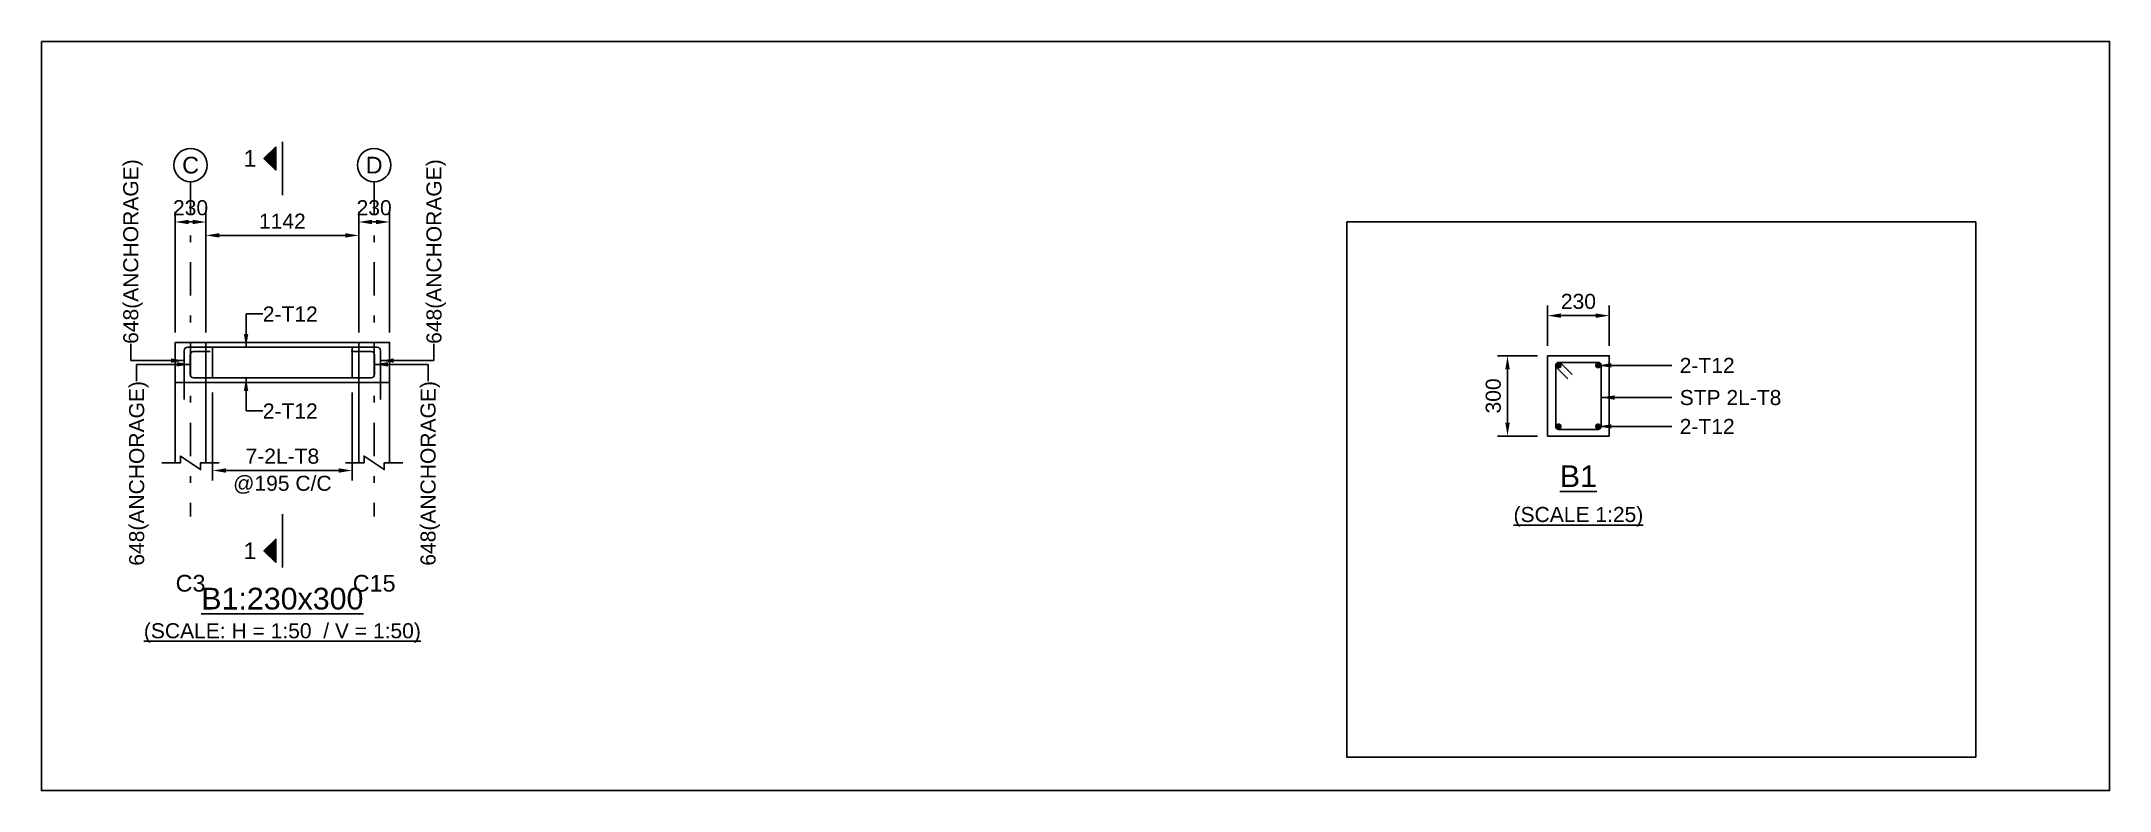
# Model space of a CAD drawing. Header units: inches. Extents: x -2000 to 36083, y -82600 to 3300.
# Drawn here: x -2000 to 28914, y -7900 to 3300 of the extents above; entities that cross this region are included whole.
import ezdxf
from ezdxf.enums import TextEntityAlignment as Align

# ---------------------------------------------------------------- set-up
doc = ezdxf.new("R2010")
doc.units = ezdxf.units.IN
doc.header["$LTSCALE"] = 1000
doc.header["$MEASUREMENT"] = 0
doc.linetypes.add('SCCenter', pattern=[1.2, 0.5, -0.3, 0.1, -0.3])
for name, color, linetype in [('Concrete Line', 2, 'Continuous'), ('Cut Line', 31, 'Continuous'), ('Dimension', 31, 'Continuous'), ('Grid', 8, 'Continuous'), ('Labels', 4, 'Continuous'), ('Labels_Support', 4, 'Continuous'), ('Link', 225, 'Continuous'), ('Reinforcement', 4, 'Continuous'), ('Schedule Border', 60, 'Continuous'), ('Section Mark', 5, 'Continuous'), ('Solid', 25, 'Continuous'), ('Text', 31, 'Continuous'), ('Text_Scale', 31, 'Continuous')]:
    doc.layers.add(name, color=color, linetype=linetype)
doc.styles.add('SC-SansSerif', font='SansSerif')
doc.styles.get("Standard").update_dxf_attribs({"font": 'txt.shx'})
doc.dimstyles.new('SCBBSDimStyl', dxfattribs={"dimtxt": 225, "dimasz": 200, "dimexe": 150, "dimexo": 150, "dimgap": 100, "dimtad": 1, "dimtoh": 1, "dimdec": 0, "dimzin": 0, "dimdsep": 46, "dimtxsty": 'SC-SansSerif', "dimcen": 0.09, "dimclrd": 8, "dimclre": 8, "dimclrt": 31, "dimadec": 0, "dimazin": 0, "dimtfac": 1, "dimtdec": 0, "dimtix": 1, "dimtofl": 0, "dimtmove": 0, "dimatfit": 3, "dimfxl": 1, "dimtolj": 1, "dimtzin": 0, "dimarcsym": 0})
doc.dimstyles.get("Standard").update_dxf_attribs({"dimtxt": 0.18, "dimasz": 200, "dimexe": 0.18, "dimexo": 0.0625, "dimgap": 0.09, "dimtad": 0, "dimtih": 1, "dimtoh": 1, "dimdec": 4, "dimzin": 0, "dimdsep": 46, "dimtxsty": 'Standard', "dimcen": 0.09, "dimadec": 0, "dimazin": 0, "dimtfac": 1, "dimtdec": 4, "dimtofl": 0, "dimtmove": 0, "dimatfit": 3, "dimfxl": 1, "dimtolj": 1, "dimtzin": 0, "dimarcsym": 0})

msp = doc.modelspace()

# ---------------------------------------------------------------- texts
at = {"layer": 'Grid', "style": 'SC-SansSerif'}
for s, p in [('C', (230, 1450)), ('D', (2974, 1450))]:
    msp.add_text(s, height=250, dxfattribs=at).set_placement(p, align=Align.MIDDLE)
at = {"layer": 'Labels', "style": 'SC-SansSerif'}
msp.add_text('%%uB1', height=325, dxfattribs=at).set_placement((20974, -3200), align=Align.MIDDLE)
msp.add_text('%%uB1:230x300', height=325, dxfattribs=at).set_placement((1602, -5290), align=Align.BOTTOM_CENTER)
at = {"layer": 'Labels_Support', "style": 'SC-SansSerif'}
for s, p in [('C3', (230, -5000)), ('C15', (2974, -5000))]:
    msp.add_text(s, height=250, dxfattribs=at).set_placement(p, align=Align.BOTTOM_CENTER)
at = {"layer": 'Section Mark', "style": 'SC-SansSerif'}
for p in [(1215, 1550), (1215, -4315)]:
    msp.add_text('1', height=250, dxfattribs=at).set_placement(p, align=Align.MIDDLE_RIGHT)
at = {"layer": 'Text', "style": 'SC-SansSerif'}
for p in [(-664, -1222), (3868, -1222)]:
    msp.add_text('648(ANCHORAGE)', height=225, rotation=90, dxfattribs=at).set_placement(p, align=Align.MIDDLE_LEFT)
for s, p in [('2-T12', (1310, -775)), ('2-T12', (22488, -1544)), ('2-T12', (1310, -2225)), ('STP 2L-T8', (22488, -2024)), ('2-T12', (22488, -2456))]:
    msp.add_text(s, height=225, dxfattribs=at).set_placement(p, align=Align.MIDDLE_LEFT)
for p in [(-576, -1778), (3780, -1778)]:
    msp.add_text('648(ANCHORAGE)', height=225, rotation=90, dxfattribs=at).set_placement(p, align=Align.MIDDLE_RIGHT)
msp.add_text('%%u(SCALE 1:25)', height=225, dxfattribs=at).set_placement((20974, -3800), align=Align.MIDDLE)
at = {"layer": 'Text_Scale', "style": 'SC-SansSerif'}
msp.add_text('%%u(SCALE: H = 1:50  / V = 1:50)', height=225, dxfattribs=at).set_placement((1602, -5690), align=Align.BOTTOM_CENTER)

# ---------------------------------------------------------------- blocks, each defined once
blk = doc.blocks.new('*D0')
at = {"color": 8, "linetype": 'ByBlock', "lineweight": -2}
for p, q in [((560, -1950), (560, -3265)), ((2644, -1950), (2644, -3265)), ((760, -3115), (2444, -3115))]:
    blk.add_line(p, q, dxfattribs=at)
at = {"color": 8}
for points in [[(560, -3115), (760, -3082), (760, -3148)], [(2644, -3115), (2444, -3148), (2444, -3082)]]:
    blk.add_solid(points, dxfattribs=at)
at = {"layer": 'DEFPOINTS', "color": 31}
for p in [(560, -1800), (2644, -1800), (560, -3115)]:
    blk.add_point(p, dxfattribs=at)
at = {"color": 31, "char_height": 225, "attachment_point": 5, "style": 'SC-SansSerif'}
for s, insert in [('\\A1;7-2L-T8', (1602, -2902)), ('\\A1;@195 C/C', (1602, -3328))]:
    blk.add_mtext(s, dxfattribs=dict(at, insert=insert))
blk = doc.blocks.new('*D1')
at = {"color": 8, "linetype": 'ByBlock', "lineweight": -2}
for p, q in [((20514, -1250), (20514, -650)), ((20714, -800), (21234, -800)), ((21434, -1250), (21434, -650))]:
    blk.add_line(p, q, dxfattribs=at)
at = {"color": 8}
for points in [[(20514, -800), (20714, -767), (20714, -833)], [(21434, -800), (21234, -833), (21234, -767)]]:
    blk.add_solid(points, dxfattribs=at)
at = {"layer": 'DEFPOINTS', "color": 31}
for p in [(20514, -800), (20514, -1400), (21434, -1400)]:
    blk.add_point(p, dxfattribs=at)
at = {"color": 31, "insert": (20974, -588), "char_height": 225, "attachment_point": 5, "style": 'SC-SansSerif'}
blk.add_mtext('\\A1;230', dxfattribs=at)
blk = doc.blocks.new('*D2')
at = {"color": 8, "linetype": 'ByBlock', "lineweight": -2}
for p, q in [((20364, -1400), (19764, -1400)), ((19914, -2400), (19914, -1600)), ((20364, -2600), (19764, -2600))]:
    blk.add_line(p, q, dxfattribs=at)
at = {"color": 8}
for points in [[(19914, -1400), (19947, -1600), (19881, -1600)], [(19914, -2600), (19881, -2400), (19947, -2400)]]:
    blk.add_solid(points, dxfattribs=at)
at = {"layer": 'DEFPOINTS', "color": 31}
for p in [(20514, -1400), (19914, -2600), (20514, -2600)]:
    blk.add_point(p, dxfattribs=at)
at = {"color": 31, "insert": (19702, -2000), "char_height": 225, "attachment_point": 5, "rotation": 90, "style": 'SC-SansSerif'}
blk.add_mtext('\\A1;300', dxfattribs=at)
blk = doc.blocks.new('*D3')
at = {"color": 8, "linetype": 'ByBlock', "lineweight": -2}
for p, q in [((460, -1050), (460, 550)), ((660, 400), (2544, 400)), ((2744, -1050), (2744, 550))]:
    blk.add_line(p, q, dxfattribs=at)
at = {"color": 8}
for points in [[(460, 400), (660, 433), (660, 367)], [(2744, 400), (2544, 367), (2544, 433)]]:
    blk.add_solid(points, dxfattribs=at)
at = {"layer": 'DEFPOINTS', "color": 31}
for p in [(460, 400), (460, -1200), (2744, -1200)]:
    blk.add_point(p, dxfattribs=at)
at = {"color": 31, "insert": (1602, 612), "char_height": 225, "attachment_point": 5, "style": 'SC-SansSerif'}
blk.add_mtext('\\A1;1142', dxfattribs=at)
blk = doc.blocks.new('*D4')
at = {"color": 8, "linetype": 'ByBlock', "lineweight": -2}
for p, q in [((0, -1050), (0, 750)), ((460, -1050), (460, 750)), ((200, 600), (260, 600))]:
    blk.add_line(p, q, dxfattribs=at)
at = {"color": 8}
for points in [[(0, 600), (200, 633), (200, 567)], [(460, 600), (260, 567), (260, 633)]]:
    blk.add_solid(points, dxfattribs=at)
at = {"layer": 'DEFPOINTS', "color": 31}
for p in [(0, 600), (0, -1200), (460, -1200)]:
    blk.add_point(p, dxfattribs=at)
at = {"color": 31, "insert": (230, 812), "char_height": 225, "attachment_point": 5, "style": 'SC-SansSerif'}
blk.add_mtext('\\A1;230', dxfattribs=at)
blk = doc.blocks.new('*D5')
at = {"color": 8, "linetype": 'ByBlock', "lineweight": -2}
for p, q in [((2744, -1050), (2744, 750)), ((3204, -1050), (3204, 750)), ((2944, 600), (3004, 600))]:
    blk.add_line(p, q, dxfattribs=at)
at = {"color": 8}
for points in [[(2744, 600), (2944, 633), (2944, 567)], [(3204, 600), (3004, 567), (3004, 633)]]:
    blk.add_solid(points, dxfattribs=at)
at = {"layer": 'DEFPOINTS', "color": 31}
for p in [(2744, 600), (2744, -1200), (3204, -1200)]:
    blk.add_point(p, dxfattribs=at)
at = {"color": 31, "insert": (2974, 812), "char_height": 225, "attachment_point": 5, "style": 'SC-SansSerif'}
blk.add_mtext('\\A1;230', dxfattribs=at)

# ---------------------------------------------------------------- dimensions: what is measured, and where the dimension line sits
at = {"layer": 'Dimension'}
for base, p1, p2, text, picture, middle in [((460, 600), (0, -1200), (460, -1200), '230', '*D4', (230, 600)), ((3204, 600), (2744, -1200), (3204, -1200), '230', '*D5', (2974, 600)), ((2744, 400), (460, -1200), (2744, -1200), '1142', '*D3', (1602, 400)), ((2644, -3115), (560, -1800), (2644, -1800), '7-2L-T8\\X@195 C/C', '*D0', (1602, -3115))]:
    dim = msp.add_linear_dim(base=base, p1=p1, p2=p2, text=text, dimstyle='SCBBSDimStyl', dxfattribs=at)
    dim.commit()
    dim.dimension.update_dxf_attribs({"geometry": picture, "text_midpoint": middle})
for base, p1, p2, angle, text, picture, middle in [((21434, -800), (20514, -1400), (21434, -1400), 0, '230', '*D1', (20974, -800)), ((19914, -1400), (20514, -2600), (20514, -1400), 90, '300', '*D2', (19914, -2000))]:
    dim = msp.add_linear_dim(base=base, p1=p1, p2=p2, angle=angle, text=text, dimstyle='SCBBSDimStyl', override={"dimjust": 0}, dxfattribs=at)
    dim.commit()
    dim.dimension.update_dxf_attribs({"geometry": picture, "text_midpoint": middle, "dimtype": 129})

# ---------------------------------------------------------------- hatches: boundary and pattern name
at = {"layer": 'Solid'}
for points in [[(1502.5, 1725), (1327.5, 1550), (1502.5, 1375), (1502.5, 1725)], [(1502.5, -4490), (1327.5, -4315), (1502.5, -4140), (1502.5, -4490)]]:
    msp.add_hatch(color=256, dxfattribs=at).paths.add_polyline_path(points, flags=0)

# ---------------------------------------------------------------- linework, layer by layer
at = {"layer": 'Concrete Line'}
for p, q in [((0, -3000), (0, -1200)), ((230, -1200), (0, -1200)), ((3204, -1200), (2974, -1200)), ((3204, -3000), (3204, -1200)), ((460, -1800), (460, -3000)), ((2744, -1800), (2744, -3000))]:
    msp.add_line(p, q, dxfattribs=at)
for points in [[(0, -1200), (460, -1200), (460, -1200), (460, -1800), (460, -1800), (0, -1800), (0, -1800), (0, -1200)], [(2744, -1200), (3204, -1200), (3204, -1200), (3204, -1800), (3204, -1800), (2744, -1800), (2744, -1800), (2744, -1200)], [(20514, -1400), (21434, -1400), (21434, -2600), (20514, -2600)]]:
    msp.add_lwpolyline(points, close=True, dxfattribs=at)
for points in [[(230, -1200), (2974, -1200)], [(460, -1800), (2744, -1800)]]:
    msp.add_lwpolyline(points, dxfattribs=at)
at = {"layer": 'Cut Line'}
for points in [[(-200, -3000), (80, -3000), (80, -2900), (380, -3100), (380, -3000), (660, -3000)], [(2544, -3000), (2824, -3000), (2824, -2900), (3124, -3100), (3124, -3000), (3404, -3000)]]:
    msp.add_lwpolyline(points, dxfattribs=at)
at = {"layer": 'Grid', "linetype": 'SCCenter'}
for p, q in [((230, 1200), (230, -3800)), ((2974, 1200), (2974, -3800))]:
    msp.add_line(p, q, dxfattribs=at)
at = {"layer": 'Grid'}
for centre in [(230, 1450), (2974, 1450)]:
    msp.add_circle(centre, 250, dxfattribs=at)
at = {"layer": 'Link'}
for p, q in [((560, -1740), (560, -1260)), ((2644, -1740), (2644, -1260))]:
    msp.add_line(p, q, dxfattribs=at)
msp.add_lwpolyline([(20817.2, -1746.2), (20647.5, -1576.5, -0.6681786), (20680, -1498), (21268, -1498, -0.4142136), (21314, -1544), (21314, -2456, -0.4142136), (21268, -2502), (20680, -2502, -0.4142136), (20634, -2456), (20634, -1544, -0.6681786), (20712.5, -1511.5), (20882.2, -1681.2)], format="xyb", dxfattribs=at)
at = {"layer": 'Reinforcement'}
for points in [[(136, -2052), (136, -1322, -0.4142136), (186, -1272), (3018, -1272, -0.4142136), (3068, -1322), (3068, -2052)], [(524, -1336), (274, -1336, 0.4142136), (224, -1386), (224, -1678, 0.4142136), (274, -1728), (2930, -1728, 0.4142136), (2980, -1678), (2980, -1386, 0.4142136), (2930, -1336), (2630, -1336)]]:
    msp.add_lwpolyline(points, format="xyb", dxfattribs=at)
at = {"layer": 'Reinforcement', "const_width": 46}
for points in [[(20657, -1544, 1), (20703, -1544, 1)], [(21245, -1544, 1), (21291, -1544, 1)], [(20657, -2456, 1), (20703, -2456, 1)], [(21245, -2456, 1), (21291, -2456, 1)]]:
    msp.add_lwpolyline(points, format="xyb", close=True, dxfattribs=at)
at = {"layer": 'Schedule Border'}
for points in [[(-2000, 3300), (28914, 3300), (28914, -7900), (-2000, -7900)], [(17514, 600), (26914, 600), (26914, -7400), (17514, -7400)]]:
    msp.add_lwpolyline(points, close=True, dxfattribs=at)
at = {"layer": 'Section Mark'}
for points in [[(1502.5, 1725), (1327.5, 1550), (1502.5, 1375), (1502.5, 1725)], [(1602.5, 1000), (1602.5, 1800)], [(1602.5, -3765), (1602.5, -4565)], [(1502.5, -4490), (1327.5, -4315), (1502.5, -4140), (1502.5, -4490)]]:
    msp.add_lwpolyline(points, dxfattribs=at)

msp.set_redraw_order([(e.dxf.handle, doc.entitydb.next_handle()) for e in msp.query("TEXT MTEXT ATTDEF DIMENSION ARC_DIMENSION")])  # texts and dimensions are drawn at this point

# ---------------------------------------------------------------- leaders
at = {"layer": 'Dimension', "color": 8}
for points, dimstyle in [([(1060, -1272), (1060, -775), (1310, -775)], 'Standard'), ([(136, -1472), (-664, -1472), (-664, -1222)], 'Standard'), ([(3068, -1472), (3868, -1472), (3868, -1222)], 'Standard'), ([(224, -1528), (-576, -1528), (-576, -1778)], 'Standard'), ([(2980, -1528), (3780, -1528), (3780, -1778)], 'Standard'), ([(21268, -1544), (21768, -1544), (22368, -1544)], 'SCBBSDimStyl'), ([(1060, -1728), (1060, -2225), (1310, -2225)], 'Standard'), ([(21314, -2024), (22368, -2024)], 'SCBBSDimStyl'), ([(21268, -2456), (21768, -2456), (22368, -2456)], 'SCBBSDimStyl')]:
    msp.add_leader(points, dimstyle=dimstyle, dxfattribs=at)

doc.saveas('drawing.dxf')
